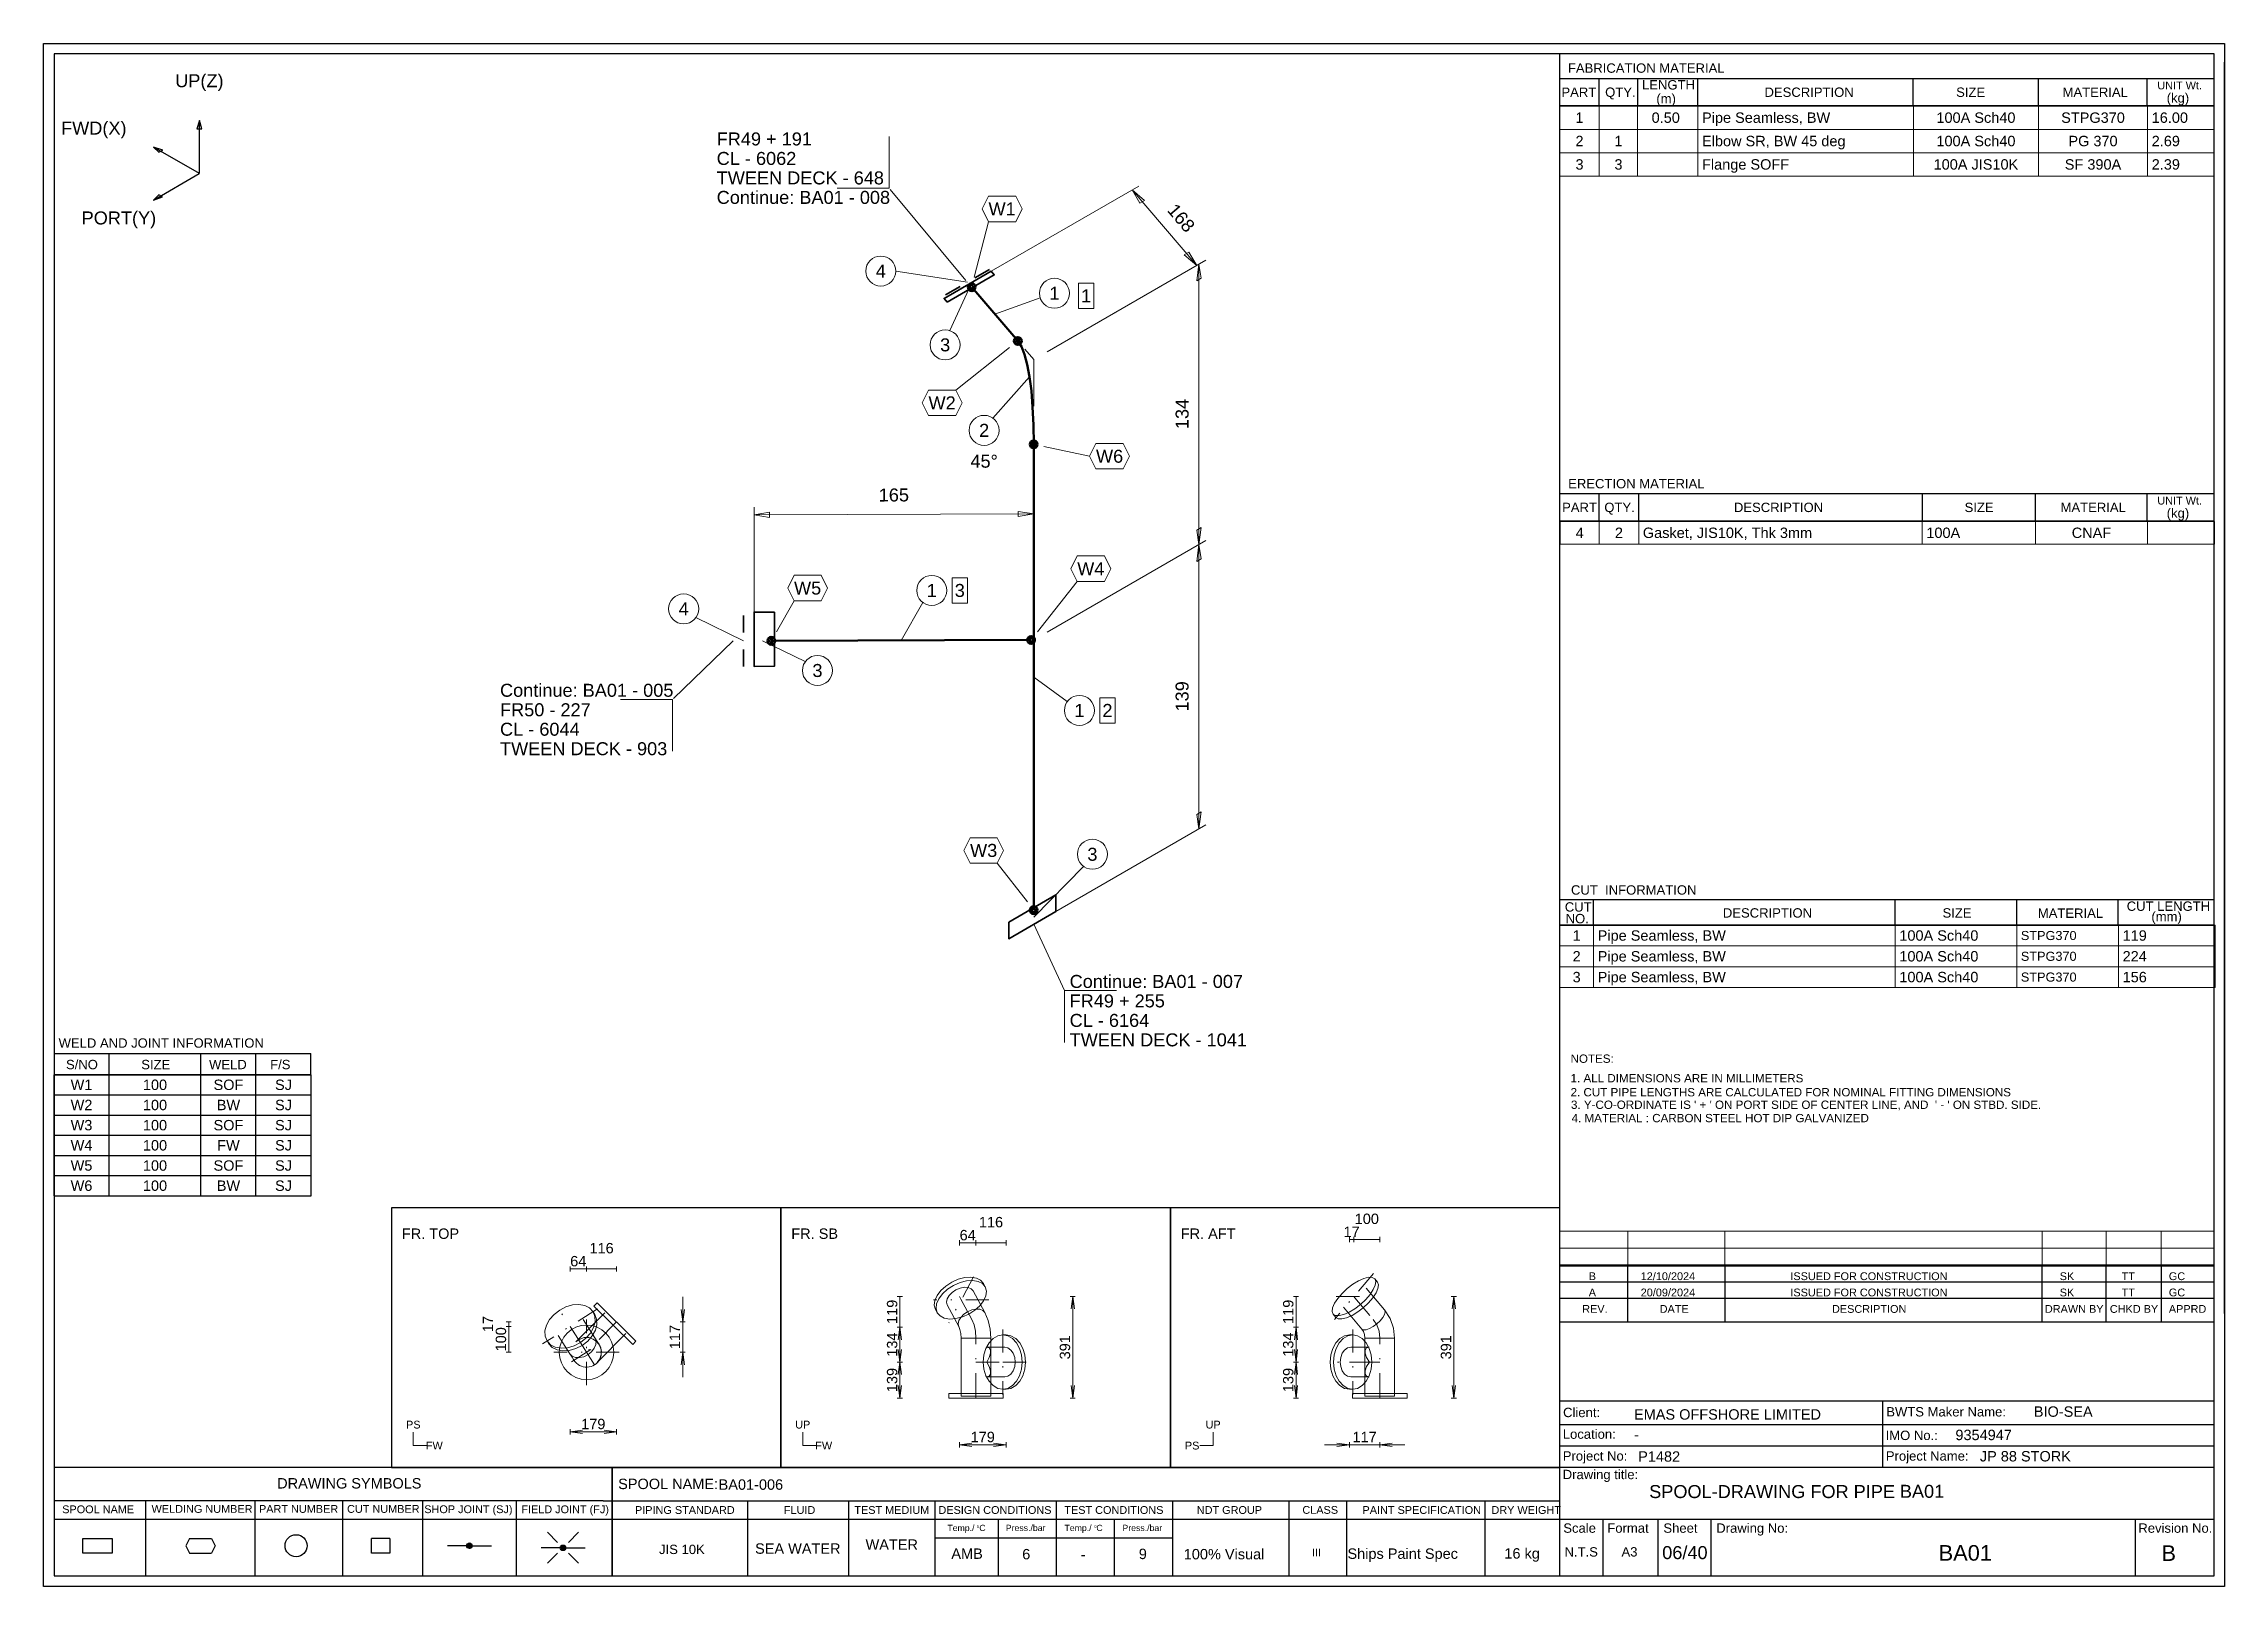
# Model space of a CAD drawing. Header units: millimetres. Extents: x 0 to 420, y 0 to 297.
import ezdxf
from ezdxf.enums import TextEntityAlignment as Align

# ---------------------------------------------------------------- set-up
doc = ezdxf.new("R2010")
doc.units = ezdxf.units.MM
doc.linetypes.add('DOTTED_DASHED5', pattern=[9.99995, 4.444422, -2.666653, 0.222221, -2.666653])
doc.linetypes.add('DOTTED_DASHED6', pattern=[10, 4.444444, -2.666667, 0.222222, -2.666667])
for name, color, linetype in [('FramesFromTables', 40, 'Continuous'), ('I_Coordinates', 11, 'Continuous'), ('I_CutNumbers', 10, 'Continuous'), ('I_Dimensions', 4, 'Continuous'), ('I_OtherComponents', 2, 'Continuous'), ('I_PartNumbers', 9, 'Continuous'), ('I_Pipes', 1, 'Continuous'), ('I_Tags', 8, 'Continuous'), ('SymbolsOnDrawingSheet', 1, 'Continuous'), ('TextFromTables', 2, 'Continuous'), ('TextFromTextBoxes', 2, 'Continuous')]:
    doc.layers.add(name, color=color, linetype=linetype)
doc.styles.add('Cadmatic Default Text', font='arial.ttf')

msp = doc.modelspace()

# ---------------------------------------------------------------- texts
at = {"layer": 'SymbolsOnDrawingSheet', "linetype": 'ByBlock', "lineweight": 25, "style": 'Cadmatic Default Text'}
for s, p in [('UP(Z)', (30, 289.86)), ('FWD(X)', (9.67, 280.74)), ('PORT(Y)', (14.5, 263.44))]:
    msp.add_text(s, height=2.5, dxfattribs=at).set_placement(p, align=Align.MIDDLE_CENTER)
at = {"layer": 'SymbolsOnDrawingSheet', "linetype": 'ByBlock', "lineweight": 13, "style": 'Cadmatic Default Text'}
for s, p in [('100', (254.84, 70.76)), ('64', (177.97, 67.62)), ('116', (182.46, 70.12)), ('17', (251.91, 68.26)), ('64', (102.97, 62.61)), ('116', (107.46, 65.11)), ('179', (105.86, 31.26)), ('179', (180.87, 28.76)), ('117', (254.41, 28.76))]:
    msp.add_text(s, height=2, dxfattribs=at).set_placement(p, align=Align.MIDDLE_CENTER)
at = {"layer": 'SymbolsOnDrawingSheet', "linetype": 'ByBlock', "lineweight": 25, "style": 'Cadmatic Default Text'}
for s, p in [('FR. TOP', (69, 68.9)), ('FR. SB', (144, 68.9)), ('FR. AFT', (219, 68.9))]:
    msp.add_text(s, height=2, dxfattribs=at).set_placement(p, align=Align.TOP_LEFT)
at = {"layer": 'SymbolsOnDrawingSheet', "linetype": 'ByBlock', "lineweight": 13, "style": 'Cadmatic Default Text'}
for s, p in [('119', (163.41, 52.85)), ('119', (239.7, 52.85)), ('17', (85.57, 50.49)), ('100', (88.07, 47.56)), ('117', (121.58, 47.99)), ('134', (163.41, 46.54)), ('391', (196.7, 46.03)), ('134', (239.7, 46.54)), ('391', (270.09, 46.03)), ('139', (163.41, 39.72)), ('139', (239.7, 39.72))]:
    msp.add_text(s, height=2, rotation=90, dxfattribs=at).set_placement(p, align=Align.MIDDLE_CENTER)
at = {"layer": 'SymbolsOnDrawingSheet', "linetype": 'ByBlock', "lineweight": 18, "style": 'Cadmatic Default Text'}
for s, p in [('PS', (71.2, 31.14)), ('UP', (146.2, 31.14)), ('UP', (225.24, 31.14)), ('FW', (75.24, 27.1)), ('FW', (150.24, 27.1)), ('PS', (221.2, 27.1))]:
    msp.add_text(s, height=1.5, dxfattribs=at).set_placement(p, align=Align.MIDDLE_CENTER)

# ---------------------------------------------------------------- blocks, each defined once
blk = doc.blocks.new('BA01728716696_BOM_4')
at = {"layer": 'FramesFromTables', "linetype": 'ByBlock', "lineweight": 18}
for p, q in [((292, 285), (418, 285)), ((292, 271.5), (292, 285)), ((292, 271.5), (292, 285)), ((299.6, 271.5), (299.6, 285)), ((299.6, 271.5), (299.6, 285)), ((307, 271.5), (307, 285)), ((307, 271.5), (307, 285)), ((318.6, 271.5), (318.6, 285)), ((318.6, 271.5), (318.6, 285)), ((360.1, 271.5), (360.1, 285)), ((360.1, 271.5), (360.1, 285)), ((384.2, 271.5), (384.2, 285)), ((384.2, 271.5), (384.2, 285)), ((405.2, 271.5), (405.2, 285)), ((405.2, 271.5), (405.2, 285)), ((418, 271.5), (418, 285)), ((292, 280.5), (418, 280.5)), ((292, 276), (418, 276)), ((292, 205), (418.1, 205)), ((292, 200.67), (292, 205)), ((292.1, 200.67), (292.1, 205)), ((299.6, 200.67), (299.6, 205)), ((299.6, 200.67), (299.6, 205)), ((307.2, 200.67), (307.2, 205)), ((307.2, 200.67), (307.2, 205)), ((361.8, 200.67), (361.8, 205)), ((361.8, 200.67), (361.8, 205)), ((383.6, 200.67), (383.6, 205)), ((383.6, 200.67), (383.6, 205)), ((405.2, 200.67), (405.2, 205)), ((405.2, 200.67), (405.2, 205)), ((418, 200.67), (418, 205)), ((292, 127.3), (418.2, 127.3)), ((292, 115.3), (292, 127.3)), ((292, 115.3), (292, 127.3)), ((298.5, 115.3), (298.5, 127.3)), ((298.5, 115.3), (298.5, 127.3)), ((356.6, 115.3), (356.6, 127.3)), ((356.6, 115.3), (356.6, 127.3)), ((380, 115.3), (380, 127.3)), ((380, 115.3), (380, 127.3)), ((399.6, 115.3), (399.6, 127.3)), ((399.6, 115.3), (399.6, 127.3)), ((418, 115.3), (418, 127.3)), ((292, 123.3), (418.2, 123.3)), ((292, 119.3), (418.2, 119.3)), ((292, 68.4), (418, 68.4)), ((292, 58.6), (292, 68.4)), ((292, 58.6), (292, 68.4)), ((305.1, 58.6), (305.1, 68.4)), ((305.1, 58.6), (305.1, 68.4)), ((323.8, 58.6), (323.8, 68.4)), ((323.8, 58.6), (323.8, 68.4)), ((384.9, 58.6), (384.9, 68.4)), ((384.9, 58.6), (384.9, 68.4)), ((397.2, 58.6), (397.2, 68.4)), ((397.2, 58.6), (397.2, 68.4)), ((407.8, 58.6), (407.8, 68.4)), ((407.8, 58.6), (407.8, 68.4)), ((418, 58.6), (418, 68.4)), ((292, 65.13), (418, 65.13)), ((292, 61.87), (418, 61.87))]:
    blk.add_line(p, q, dxfattribs=at)
at = {"layer": 'FramesFromTables', "linetype": 'ByBlock', "lineweight": -3}
for p, q in [((2, 98.5), (51.5, 98.5)), ((2, 75.19), (2, 98.5)), ((2, 75.19), (2, 98.5)), ((12.6, 75.19), (12.6, 98.5)), ((12.6, 75.19), (12.6, 98.5)), ((30.3, 75.19), (30.3, 98.5)), ((30.3, 75.19), (30.3, 98.5)), ((40.9, 75.19), (40.9, 98.5)), ((40.9, 75.19), (40.9, 98.5)), ((51.5, 75.19), (51.5, 98.5)), ((2, 94.62), (51.5, 94.62)), ((2, 90.73), (51.5, 90.73)), ((2, 86.85), (51.5, 86.85)), ((2, 82.96), (51.5, 82.96)), ((2, 79.08), (51.5, 79.08))]:
    blk.add_line(p, q, dxfattribs=at)
at = {"layer": 'FramesFromTables', "linetype": 'ByBlock', "lineweight": 18, "flags": 128}
for points in [[(292, 271.5), (418, 271.5), (418, 285)], [(292, 200.67), (418.1, 200.67), (418.1, 205)], [(292, 115.3), (418.2, 115.3), (418.2, 127.3)], [(292, 58.6), (418, 58.6), (418, 68.4)]]:
    blk.add_lwpolyline(points, dxfattribs=at)
at = {"layer": 'FramesFromTables', "linetype": 'ByBlock', "lineweight": -3, "flags": 128}
blk.add_lwpolyline([(2, 75.19), (51.5, 75.19), (51.5, 98.5)], dxfattribs=at)
at = {"layer": 'TextFromTables', "linetype": 'ByBlock', "lineweight": 13, "style": 'Cadmatic Default Text'}
for s, p in [('1', (295.8, 282.75)), ('2', (295.8, 278.25)), ('3', (295.8, 273.75))]:
    blk.add_text(s, height=2, dxfattribs=at).set_placement(p, align=Align.MIDDLE_CENTER)
at = {"layer": 'TextFromTables', "linetype": 'ByBlock', "lineweight": 25, "style": 'Cadmatic Default Text'}
for s, p in [('0.50 ', (312.8, 282.75)), ('100A Sch40', (372.15, 282.75)), ('STPG370', (394.7, 282.75)), ('1', (303.3, 278.25)), ('100A Sch40', (372.15, 278.25)), ('PG 370', (394.7, 278.25)), ('3', (303.3, 273.75)), ('100A JIS10K', (372.15, 273.75)), ('SF 390A', (394.7, 273.75)), ('4', (295.85, 202.83)), ('2', (303.4, 202.83)), ('CNAF', (394.4, 202.83)), ('1', (295.25, 125.3)), ('2', (295.25, 121.3)), ('3', (295.25, 117.3)), ('W1', (7.3, 96.56)), ('100', (21.45, 96.56)), ('SOF', (35.6, 96.56)), ('SJ', (46.2, 96.56)), ('W2', (7.3, 92.67)), ('100', (21.45, 92.67)), ('BW', (35.6, 92.67)), ('SJ', (46.2, 92.67)), ('W3', (7.3, 88.79)), ('100', (21.45, 88.79)), ('SOF', (35.6, 88.79)), ('SJ', (46.2, 88.79)), ('W4', (7.3, 84.91)), ('100', (21.45, 84.91)), ('FW', (35.6, 84.91)), ('SJ', (46.2, 84.91)), ('W5', (7.3, 81.02)), ('100', (21.45, 81.02)), ('SOF', (35.6, 81.02)), ('SJ', (46.2, 81.02)), ('W6', (7.3, 77.14)), ('100', (21.45, 77.14)), ('BW', (35.6, 77.14)), ('SJ', (46.2, 77.14))]:
    blk.add_text(s, height=2, dxfattribs=at).set_placement(p, align=Align.MIDDLE_CENTER)
for s, height, p in [('Pipe Seamless, BW ', 2, (319.4, 282.75)), ('16.00', 2, (406, 282.75)), ('Elbow SR, BW 45 deg', 2, (319.4, 278.25)), ('2.69', 2, (406, 278.25)), ('Flange SOFF ', 2, (319.4, 273.75)), ('2.39', 2, (406, 273.75)), ('Gasket, JIS10K, Thk 3mm ', 2, (308, 202.83)), ('100A', 2, (362.6, 202.83)), ('Pipe Seamless, BW', 2, (299.3, 125.3)), ('100A Sch40', 2, (357.4, 125.3)), ('STPG370', 1.75, (380.8, 125.3)), ('119', 2, (400.4, 125.3)), ('Pipe Seamless, BW', 2, (299.3, 121.3)), ('100A Sch40', 2, (357.4, 121.3)), ('STPG370', 1.75, (380.8, 121.3)), ('224', 2, (400.4, 121.3)), ('Pipe Seamless, BW', 2, (299.3, 117.3)), ('100A Sch40', 2, (357.4, 117.3)), ('STPG370', 1.75, (380.8, 117.3)), ('156', 2, (400.4, 117.3))]:
    blk.add_text(s, height=height, dxfattribs=at).set_placement(p, align=Align.MIDDLE_LEFT)
at = {"layer": 'TextFromTextBoxes', "linetype": 'ByBlock', "lineweight": -3, "style": 'Cadmatic Default Text'}
for s, p in [('EMAS OFFSHORE LIMITED', (306.3, 33.1)), ('BIO-SEA', (383.3, 33.65)), ('9354947', (368.2, 29.15)), ('-', (306.3, 29.2)), ('P1482', (307.1, 25)), ('JP 88 STORK', (372.9, 25.05)), ('BA01-006', (130, 19.6))]:
    blk.add_text(s, height=2, dxfattribs=at).set_placement(p, align=Align.MIDDLE_LEFT)
at = {"layer": 'TextFromTextBoxes', "linetype": 'ByBlock', "lineweight": 25, "style": 'Cadmatic Default Text'}
blk.add_text('BA01', height=2.5, dxfattribs=at).set_placement((357.5, 18.3), align=Align.MIDDLE_LEFT)
at = {"layer": 'TextFromTextBoxes', "linetype": 'ByBlock', "lineweight": -3, "style": 'Cadmatic Default Text'}
for s, height, p in [('WATER', 2, (163.35, 8.05)), ('SEA WATER', 2, (145.25, 7.28)), ('AMB', 2, (177.85, 6.3)), ('6', 2, (189.25, 6.2)), ('-', 2, (200.2, 6.15)), ('9', 2, (211.7, 6.25)), ('100% Visual', 2, (227.35, 6.2)), ('Ships Paint Spec', 2, (261.75, 6.3)), ('16 kg', 2, (284.75, 6.35)), ('06/40', 2.5, (316.1, 6.5))]:
    blk.add_text(s, height=height, dxfattribs=at).set_placement(p, align=Align.MIDDLE_CENTER)
at = {"layer": 'TextFromTextBoxes', "linetype": 'ByBlock', "lineweight": 25, "style": 'Cadmatic Default Text'}
blk.add_text('BA01', height=3, dxfattribs=at).set_placement((370.1, 6.45), align=Align.MIDDLE_CENTER)
blk = doc.blocks.new('SEDS_SPOOL_FORMAT_Gol_6')
at = {"layer": 'SymbolsOnDrawingSheet', "linetype": 'ByBlock', "lineweight": -3, "flags": 128}
for points in [[(0, 297), (420, 297), (420, 0), (0, 0), (0, 297)], [(418.01, 295.01), (2, 295.01)], [(2, 295.01), (2, 2)], [(292.02, 50.91), (292.02, 295.01)], [(418.01, 2), (418.01, 295.01)], [(292.02, 290.3), (418.01, 290.3)], [(299.59, 285.01), (299.59, 290.3)], [(307.02, 285.01), (307.02, 290.3)], [(318.61, 285.01), (318.61, 290.3)], [(360.08, 285.01), (360.08, 290.3)], [(384.18, 285.01), (384.18, 290.3)], [(405.15, 285.01), (405.15, 290.3)], [(405.15, 285.01), (405.15, 290.3)], [(420, 52.53), (420, 293.46)], [(420, 52.53), (420, 293.46)], [(292.02, 284.66), (292.02, 288.77)], [(292, 285), (418, 285)], [(292, 253.5), (292, 285)], [(292, 253.5), (292, 285)], [(292.02, 285.01), (418.01, 285.01)], [(418.01, 285.01), (292.02, 285.01)], [(418, 253.5), (418, 285)], [(292.02, 210.38), (418.01, 210.38)], [(299.57, 205.08), (299.57, 210.38)], [(307.21, 205.08), (307.21, 210.38)], [(361.83, 205.03), (361.83, 210.38)], [(383.61, 205.08), (383.61, 210.38)], [(405.15, 205.17), (405.15, 210.38)], [(292.02, 205.08), (292.02, 209.18)], [(292.02, 205.08), (418.01, 205.08)], [(292.02, 186.7), (292.02, 205.08)], [(292.02, 186.7), (292.02, 205.08)], [(418.01, 205.08), (292.02, 205.08)], [(418, 166), (418, 205)], [(292.02, 132.23), (418.01, 132.23)], [(292.02, 127.3), (292.02, 131.41)], [(298.48, 127.3), (298.48, 132.23)], [(356.6, 127.3), (356.6, 132.23)], [(380.01, 127.3), (380.01, 132.23)], [(399.56, 127.3), (399.56, 132.23)], [(292.02, 127.3), (418.01, 127.3)], [(418.01, 127.3), (292.02, 127.3)], [(418, 111.3), (418, 127.3)], [(2, 102.57), (51.49, 102.57)], [(12.6, 98.45), (12.6, 102.57)], [(30.28, 98.45), (30.28, 102.57)], [(40.88, 98.45), (40.88, 102.57)], [(51.49, 98.45), (51.49, 102.57)], [(2, 98.5), (51.5, 98.5)], [(2, 98.5), (51.5, 98.5)], [(51.49, 98.47), (2, 98.47)], [(2, 98.45), (51.49, 98.45)], [(418, 55.4), (418, 68.5)], [(292.02, 52.57), (292.02, 66.5)], [(292.02, 52.57), (292.02, 66.5)], [(292.02, 61.73), (418.01, 61.73)], [(305.1, 50.91), (305.1, 61.73)], [(323.84, 50.91), (323.84, 61.73)], [(384.91, 50.91), (384.91, 61.73)], [(397.21, 50.91), (397.21, 61.73)], [(407.86, 50.91), (407.86, 61.73)], [(292.02, 58.6), (418.01, 58.6)], [(292.02, 55.47), (418.01, 55.47)], [(292.02, 50.91), (418.01, 50.91)], [(292.02, 2), (292.02, 50.91)], [(292.02, 35.73), (418.01, 35.73)], [(354.24, 22.93), (354.24, 35.73)], [(292.02, 31.13), (418.01, 31.13)], [(292.02, 27.03), (418.01, 27.03)], [(2, 22.93), (107.74, 22.93)], [(107.74, 22.93), (292.02, 22.93)], [(109.52, 22.93), (109.52, 2)], [(109.52, 2), (109.52, 22.93)], [(292.02, 22.93), (418.01, 22.93)], [(107.74, 16.45), (2, 16.45)], [(2, 12.91), (292.02, 12.91)], [(19.62, 16.45), (19.62, 2)], [(40.69, 16.45), (40.69, 2)], [(57.56, 16.45), (57.56, 2)], [(72.95, 16.45), (72.95, 2)], [(91.02, 16.45), (91.02, 2)], [(107.74, 16.45), (292.02, 16.45)], [(135.58, 16.45), (135.58, 2)], [(155.03, 16.45), (155.03, 2)], [(171.67, 16.45), (171.67, 2)], [(183.82, 12.91), (183.82, 2)], [(195.02, 16.45), (195.02, 2)], [(206.21, 12.91), (206.21, 2)], [(217.4, 16.45), (217.4, 2)], [(239.85, 16.45), (239.85, 2)], [(250.91, 16.34), (250.91, 2)], [(277.59, 16.45), (277.59, 2)], [(292.02, 12.91), (418.01, 12.91)], [(300.39, 2), (300.39, 12.91)], [(310.96, 2), (310.96, 12.91)], [(321.13, 2), (321.13, 12.91)], [(402.9, 2), (402.9, 12.91)], [(13.2, 6.41), (7.55, 6.41), (7.55, 9.23), (13.2, 9.23)], [(13.2, 9.23), (13.2, 6.41)], [(28.12, 9.23), (27.42, 7.82)], [(28.12, 9.23), (32.36, 9.23)], [(32.36, 9.23), (33.07, 7.82)], [(66.68, 9.23), (66.68, 6.41), (63.15, 6.41), (63.15, 9.23)], [(66.68, 9.23), (63.15, 9.23)], [(99, 8.47), (97.06, 10.41)], [(101.09, 8.47), (103.03, 10.41)], [(171.67, 9.37), (217.4, 9.37)], [(171.67, 9.37), (217.4, 9.37)], [(27.42, 7.82), (28.12, 6.41)], [(28.12, 6.41), (32.36, 6.41)], [(33.07, 7.82), (32.36, 6.41)], [(81.48, 7.82), (77.79, 7.82)], [(81.49, 7.78), (82.04, 8.32)], [(81.51, 7.9), (81.93, 8.32)], [(81.52, 7.7), (82.14, 8.32)], [(81.55, 7.62), (82.22, 8.29)], [(81.56, 8.06), (81.76, 8.26)], [(81.57, 7.54), (82.28, 8.25)], [(81.62, 7.48), (82.34, 8.2)], [(81.68, 7.44), (82.4, 8.16)], [(81.74, 7.39), (82.45, 8.1)], [(81.8, 7.35), (82.48, 8.02)], [(81.88, 7.32), (82.5, 7.94)], [(81.98, 7.32), (82.53, 7.86)], [(82.09, 7.32), (82.52, 7.75)], [(82.24, 7.36), (82.47, 7.59)], [(82.54, 7.82), (86.24, 7.82)], [(99.51, 7.42), (95.82, 7.42)], [(99, 6.38), (97.06, 4.44)], [(99.53, 7.47), (99.99, 7.93)], [(99.53, 7.37), (100.1, 7.93)], [(99.56, 7.29), (100.2, 7.93)], [(99.58, 7.62), (99.88, 7.93)], [(99.58, 7.21), (100.27, 7.89)], [(99.61, 7.13), (100.33, 7.84)], [(99.67, 7.08), (100.39, 7.8)], [(99.73, 7.03), (100.45, 7.75)], [(99.79, 6.99), (100.49, 7.69)], [(99.85, 6.94), (100.52, 7.61)], [(99.94, 6.92), (100.54, 7.53)], [(100.04, 6.92), (100.57, 7.45)], [(100.15, 6.92), (100.54, 7.31)], [(100.38, 7.04), (100.49, 7.15)], [(100.57, 7.42), (104.27, 7.42)], [(101.09, 6.38), (103.03, 4.44)], [(2, 2), (418.01, 2)]]:
    blk.add_lwpolyline(points, dxfattribs=at)
at = {"layer": 'SymbolsOnDrawingSheet', "linetype": 'ByBlock', "lineweight": -3}
for centre, radius in [((48.63, 7.82), 2.12), ((82.01, 7.82), 0.53), ((100.04, 7.42), 0.53)]:
    blk.add_circle(centre, radius, dxfattribs=at)
at = {"layer": 'SymbolsOnDrawingSheet', "linetype": 'ByBlock', "lineweight": -3, "style": 'Cadmatic Default Text'}
for s, height, p in [('FABRICATION MATERIAL', 1.8, (293.57, 293.19)), ('LENGTH', 1.8, (307.84, 289.97)), ('PART', 1.8, (292.32, 288.55)), ('QTY.', 1.8, (300.74, 288.55)), ('DESCRIPTION', 1.8, (331.43, 288.55)), ('SIZE', 1.8, (368.34, 288.55)), ('MATERIAL', 1.8, (388.84, 288.55)), ('UNIT Wt.', 1.5, (407.08, 289.7)), (' (kg)', 1.8, (408.19, 287.46)), ('ERECTION MATERIAL', 1.8, (293.62, 213.19)), ('PART', 1.8, (292.45, 208.62)), ('QTY.', 1.8, (300.58, 208.62)), ('DESCRIPTION', 1.8, (325.54, 208.62)), ('SIZE', 1.8, (369.97, 208.62)), ('MATERIAL', 1.8, (388.45, 208.62)), ('UNIT Wt.', 1.5, (407.08, 209.77)), (' (kg)', 1.8, (408.19, 207.53)), ('CUT  INFORMATION', 1.8, (294.16, 134.97)), ('CUT ', 1.8, (292.97, 131.7)), ('DESCRIPTION', 1.8, (323.41, 130.55)), ('SIZE', 1.8, (365.72, 130.55)), ('MATERIAL', 1.8, (384.07, 130.5)), ('CUT LENGTH', 1.8, (401.19, 131.85)), ('NO.', 1.8, (293.13, 129.46)), ('(mm)', 1.8, (405.94, 129.85)), ('WELD AND JOINT INFORMATION', 1.8, (2.89, 105.5)), ('S/NO', 1.8, (4.31, 101.36)), ('SIZE', 1.8, (18.81, 101.36)), ('WELD', 1.8, (31.86, 101.36)), ('F/S', 1.8, (43.63, 101.36)), ('SPOOL-DRAWING FOR PIPE', 2.5, (309.22, 19.5))]:
    blk.add_text(s, height=height, dxfattribs=at).set_placement(p, align=Align.TOP_LEFT)
for s, height, p in [('(m)', 1.8, (310.6, 285.51)), ('Client:', 1.8, (292.64, 32.58)), ('BWTS Maker Name:', 1.8, (354.88, 32.71)), ('Location:', 1.8, (292.58, 28.41)), ('IMO No.:', 1.8, (354.76, 28.17)), ('Project No:', 1.8, (292.58, 24.2)), ('Project Name:', 1.8, (354.8, 24.2)), ('Drawing title:', 1.8, (292.57, 20.64)), ('DRAWING SYMBOLS', 2, (44.98, 18.84)), ('Temp./  C   ', 1.2, (174.06, 10.65)), ('0', 0.53, (179.71, 11.25)), ('Press./bar', 1.2, (185.31, 10.65)), ('Temp./  C   ', 1.2, (196.61, 10.65)), ('0', 0.53, (202.37, 11.25)), ('Press./bar', 1.2, (207.78, 10.65)), ('Scale', 1.8, (292.68, 10.32)), ('Format', 1.8, (301.16, 10.32)), ('Sheet', 1.8, (311.96, 10.32)), ('Drawing No:', 1.8, (322.14, 10.32)), ('Revision No.', 1.8, (403.43, 10.32)), ('N.T.S', 1.8, (292.92, 5.74)), ('A3', 1.8, (303.89, 5.74))]:
    blk.add_text(s, height=height, dxfattribs=at).set_placement(p)
for s, height, p in [('NOTES:', 1.6, (294.08, 101.59)), ('1. ALL DIMENSIONS ARE IN MILLIMETERS', 1.6, (294.08, 97.83)), ('2. CUT PIPE LENGTHS ARE CALCULATED FOR NOMINAL FITTING DIMENSIONS', 1.6, (294.08, 95.13)), ("3. Y-CO-ORDINATE IS ' + ' ON PORT SIDE OF CENTER LINE, AND  ' - ' ON STBD. SIDE.", 1.6, (294.16, 92.72)), ('4. MATERIAL : CARBON STEEL HOT DIP GALVANIZED', 1.6, (294.28, 90.15)), ('B', 1.5, (297.58, 59.71)), ('12/10/2024', 1.5, (307.59, 59.71)), ('ISSUED FOR CONSTRUCTION', 1.5, (336.41, 59.71)), ('SK', 1.5, (388.28, 59.71)), ('TT', 1.5, (400.21, 59.71)), ('GC', 1.5, (409.3, 59.71)), ('A', 1.5, (297.58, 56.58)), ('20/09/2024', 1.5, (307.59, 56.58)), ('ISSUED FOR CONSTRUCTION', 1.5, (336.41, 56.58)), ('SK', 1.5, (388.28, 56.58)), ('TT', 1.5, (400.21, 56.58)), ('GC', 1.5, (409.3, 56.58)), ('REV.', 1.5, (296.32, 53.41)), ('DATE', 1.5, (311.24, 53.41)), ('DESCRIPTION', 1.5, (344.43, 53.41)), ('DRAWN BY', 1.5, (385.43, 53.41)), ('CHKD BY', 1.5, (397.94, 53.41)), ('APPRD', 1.5, (409.3, 53.41)), ('SPOOL NAME:', 2, (110.65, 19.73)), ('SPOOL NAME', 1.5, (3.58, 14.83)), ('WELDING NUMBER', 1.5, (20.79, 14.91)), ('PART NUMBER', 1.5, (41.48, 14.91)), ('CUT NUMBER', 1.5, (58.44, 14.91)), ('SHOP JOINT (SJ)', 1.5, (73.31, 14.85)), ('FIELD JOINT (FJ)', 1.5, (92, 14.83)), ('PIPING STANDARD', 1.5, (113.89, 14.7)), ('FLUID', 1.5, (142.57, 14.7)), ('TEST MEDIUM', 1.5, (156.14, 14.7)), ('DESIGN CONDITIONS', 1.5, (172.34, 14.7)), ('TEST CONDITIONS', 1.5, (196.58, 14.7)), ('NDT GROUP', 1.5, (222.09, 14.7)), ('CLASS', 1.5, (242.43, 14.72)), ('PAINT SPECIFICATION', 1.5, (254.01, 14.7)), ('DRY WEIGHT', 1.5, (278.84, 14.7)), ('JIS 10K', 1.8, (118.53, 7.12)), ('III', 1.5, (244.26, 6.51)), ('B', 3, (407.89, 6.4))]:
    blk.add_text(s, height=height, dxfattribs=at).set_placement(p, align=Align.MIDDLE_LEFT)
blk = doc.blocks.new('BA01728716696_PRT_24_3')
at = {"layer": 'I_OtherComponents', "linetype": 'ByBlock', "lineweight": 35}
for p, q in [((124.52, 226.96), (121.69, 225.32)), ((130.18, 230.22), (127.35, 228.59))]:
    blk.add_line(p, q, dxfattribs=at)
blk = doc.blocks.new('BA01728716696_PRT_25_3')
at = {"layer": 'I_OtherComponents', "linetype": 'ByBlock', "lineweight": 35, "flags": 128}
blk.add_lwpolyline([(122.03, 223.94), (121.43, 224.64), (130.48, 229.87), (131.08, 229.17), (122.03, 223.94)], dxfattribs=at)
at = {"layer": 'I_OtherComponents', "linetype": 'ByBlock', "lineweight": 50}
for radius in [0.75, 0.375]:
    blk.add_circle((126.75, 226.82), radius, dxfattribs=at)
blk = doc.blocks.new('BA01728716696_PRT_26_3')
at = {"layer": 'I_Pipes', "linetype": 'ByBlock', "lineweight": 50}
blk.add_line((135.62, 216.46), (126.75, 226.82), dxfattribs=at)
blk = doc.blocks.new('BA01728716696_PRT_27_3')
at = {"layer": 'I_Pipes', "linetype": 'ByBlock', "lineweight": 0}
for q in [(137, 214.86), (138.68, 203.91)]:
    blk.add_line((138.68, 212.89), q, dxfattribs=at)
at = {"layer": 'I_Pipes', "linetype": 'ByBlock', "lineweight": 50, "flags": 128}
blk.add_lwpolyline([(138.68, 196.56), (138.63, 200.29), (138.48, 203.73), (138.23, 206.83), (137.89, 209.57), (137.45, 211.93), (136.92, 213.87), (136.31, 215.39), (135.62, 216.46)], dxfattribs=at)
at = {"layer": 'I_Pipes', "linetype": 'ByBlock', "lineweight": 50}
for centre, radius in [((135.62, 216.46), 0.75), ((135.62, 216.46), 0.375), ((138.68, 196.56), 0.75), ((138.68, 196.56), 0.375)]:
    blk.add_circle(centre, radius, dxfattribs=at)
blk = doc.blocks.new('BA01728716696_PRT_28_3')
at = {"layer": 'I_Pipes', "linetype": 'ByBlock', "lineweight": 50}
blk.add_line((138.68, 106.89), (138.68, 196.56), dxfattribs=at)
blk = doc.blocks.new('BA01728716696_PRT_31_3')
at = {"layer": 'I_OtherComponents', "linetype": 'ByBlock', "lineweight": 35, "flags": 128}
blk.add_lwpolyline([(133.87, 104.6), (133.87, 101.39), (142.92, 106.62), (142.92, 109.83), (133.87, 104.6)], dxfattribs=at)
at = {"layer": 'I_OtherComponents', "linetype": 'ByBlock', "lineweight": 50}
for radius in [0.75, 0.375]:
    blk.add_circle((138.68, 106.89), radius, dxfattribs=at)
blk = doc.blocks.new('BA01728716696_PRT_81_3')
at = {"layer": 'I_OtherComponents', "linetype": 'ByBlock', "lineweight": 35}
for p, q in [((82.82, 160.34), (82.82, 163.61)), ((82.82, 153.81), (82.82, 157.07))]:
    blk.add_line(p, q, dxfattribs=at)
blk = doc.blocks.new('BA01728716696_PRT_82_3')
at = {"layer": 'I_OtherComponents', "linetype": 'ByBlock', "lineweight": 35, "flags": 128}
blk.add_lwpolyline([(88.75, 164.28), (84.82, 164.27), (84.82, 153.82), (88.75, 153.83), (88.75, 164.28)], dxfattribs=at)
at = {"layer": 'I_OtherComponents', "linetype": 'ByBlock', "lineweight": 50}
for radius in [0.75, 0.375]:
    blk.add_circle((88.15, 158.73), radius, dxfattribs=at)
blk = doc.blocks.new('BA01728716696_PRT_83_3')
at = {"layer": 'I_Pipes', "linetype": 'ByBlock', "lineweight": 50}
blk.add_line((88.15, 158.73), (138.18, 158.9), dxfattribs=at)
blk = doc.blocks.new('BA01728716696_DIM_0_3')
at = {"layer": 'I_Dimensions', "linetype": 'ByBlock', "lineweight": 0}
for p, q in [((84.82, 161.71), (84.82, 184.46)), ((84.82, 182.96), (138.68, 183.15)), ((138.68, 184.65), (138.68, 161.9))]:
    blk.add_line(p, q, dxfattribs=at)
at = {"layer": 'I_Dimensions', "linetype": 'ByBlock', "lineweight": 0, "flags": 128}
for points in [[(84.82, 182.96), (87.82, 182.48), (87.82, 183.48), (84.82, 182.96)], [(138.68, 183.15), (135.68, 182.64), (135.68, 183.64), (138.68, 183.15)]]:
    blk.add_lwpolyline(points, dxfattribs=at)
at = {"layer": 'I_Dimensions', "linetype": 'ByBlock', "lineweight": 0, "style": 'Cadmatic Default Text'}
blk.add_text('165', height=2.5, rotation=0.2, dxfattribs=at).set_placement((111.75, 186.81), align=Align.MIDDLE_CENTER)
blk = doc.blocks.new('BA01728716696_DIM_1_3')
at = {"layer": 'I_Dimensions', "linetype": 'ByBlock', "lineweight": 0}
for p, q in [((171.81, 178.03), (141.28, 160.4)), ((170.51, 122.54), (170.51, 177.28)), ((141.28, 105.67), (171.81, 123.29))]:
    blk.add_line(p, q, dxfattribs=at)
at = {"layer": 'I_Dimensions', "linetype": 'ByBlock', "lineweight": 0, "flags": 128}
for points in [[(170.51, 177.28), (170.94, 174.53), (170.08, 174.03), (170.51, 177.28)], [(170.51, 122.54), (170.94, 125.79), (170.08, 125.29), (170.51, 122.54)]]:
    blk.add_lwpolyline(points, dxfattribs=at)
at = {"layer": 'I_Dimensions', "linetype": 'ByBlock', "lineweight": 0, "style": 'Cadmatic Default Text'}
blk.add_text('139', height=2.5, rotation=90, dxfattribs=at).set_placement((167.26, 148.04), align=Align.MIDDLE_CENTER)
blk = doc.blocks.new('BA01728716696_DIM_2_3')
at = {"layer": 'I_Dimensions', "linetype": 'ByBlock', "lineweight": 0}
for p, q in [((171.81, 232.02), (141.28, 214.39)), ((170.51, 177.28), (170.51, 231.27)), ((141.28, 160.4), (171.81, 178.03))]:
    blk.add_line(p, q, dxfattribs=at)
at = {"layer": 'I_Dimensions', "linetype": 'ByBlock', "lineweight": 0, "flags": 128}
for points in [[(170.51, 231.27), (170.94, 228.52), (170.08, 228.02), (170.51, 231.27)], [(170.51, 177.28), (170.94, 180.53), (170.08, 180.03), (170.51, 177.28)]]:
    blk.add_lwpolyline(points, dxfattribs=at)
at = {"layer": 'I_Dimensions', "linetype": 'ByBlock', "lineweight": 0, "style": 'Cadmatic Default Text'}
blk.add_text('134', height=2.5, rotation=90, dxfattribs=at).set_placement((167.26, 202.4), align=Align.MIDDLE_CENTER)
blk = doc.blocks.new('BA01728716696_DIM_3_3')
at = {"layer": 'I_Dimensions', "linetype": 'ByBlock', "lineweight": 0}
for p, q in [((128.84, 228.92), (158.93, 246.29)), ((157.63, 245.54), (170.08, 231.01)), ((171.37, 231.76), (141.28, 214.39))]:
    blk.add_line(p, q, dxfattribs=at)
at = {"layer": 'I_Dimensions', "linetype": 'ByBlock', "lineweight": 0, "flags": 128}
for points in [[(157.63, 245.54), (159.15, 243.01), (160.02, 243.51), (157.63, 245.54)], [(170.08, 231.01), (167.69, 233.04), (168.56, 233.54), (170.08, 231.01)]]:
    blk.add_lwpolyline(points, dxfattribs=at)
at = {"layer": 'I_Dimensions', "linetype": 'ByBlock', "lineweight": 0, "style": 'Cadmatic Default Text'}
blk.add_text('168', height=2.5, rotation=310.5769, dxfattribs=at).set_placement((167.1, 240.15), align=Align.MIDDLE_CENTER)
blk = doc.blocks.new('BA01728716696_CRD_0_3')
at = {"layer": 'I_Coordinates', "linetype": 'ByBlock', "lineweight": 0}
blk.add_line((69.29, 147.63), (80.82, 158.7), dxfattribs=at)
at = {"layer": 'I_Coordinates', "linetype": 'ByBlock', "lineweight": 0, "flags": 128}
blk.add_lwpolyline([(69.12, 137.46), (69.12, 147.46), (59.12, 147.46)], dxfattribs=at)
at = {"layer": 'I_Coordinates', "linetype": 'ByBlock', "lineweight": 0, "style": 'Cadmatic Default Text'}
for s, p in [('Continue: BA01 - 005', (35.9, 150.46)), ('CL - 6044', (35.9, 142.96)), ('FR50 - 227', (35.9, 146.71)), ('TWEEN DECK - 903', (35.9, 139.21))]:
    blk.add_text(s, height=2.5, dxfattribs=at).set_placement(p, align=Align.TOP_LEFT)
blk = doc.blocks.new('BA01728716696_CRD_1_3')
at = {"layer": 'I_Coordinates', "linetype": 'ByBlock', "lineweight": 0}
blk.add_line((144.6, 91.41), (138.68, 104.17), dxfattribs=at)
at = {"layer": 'I_Coordinates', "linetype": 'ByBlock', "lineweight": 0, "flags": 128}
blk.add_lwpolyline([(144.6, 81.41), (144.6, 91.41), (154.6, 91.41)], dxfattribs=at)
at = {"layer": 'I_Coordinates', "linetype": 'ByBlock', "lineweight": 0, "style": 'Cadmatic Default Text'}
for s, p in [('Continue: BA01 - 007', (145.6, 94.41)), ('FR49 + 255', (145.6, 90.66)), ('CL - 6164', (145.6, 86.91)), ('TWEEN DECK - 1041', (145.6, 83.16))]:
    blk.add_text(s, height=2.5, dxfattribs=at).set_placement(p, align=Align.TOP_LEFT)
blk = doc.blocks.new('BA01728716696_CRD_2_3')
at = {"layer": 'I_Coordinates', "linetype": 'ByBlock', "lineweight": 0}
blk.add_line((111.01, 245.64), (125.63, 228.13), dxfattribs=at)
at = {"layer": 'I_Coordinates', "linetype": 'ByBlock', "lineweight": 0, "flags": 128}
blk.add_lwpolyline([(110.84, 255.85), (110.84, 245.85), (100.84, 245.85)], dxfattribs=at)
at = {"layer": 'I_Coordinates', "linetype": 'ByBlock', "lineweight": 0, "style": 'Cadmatic Default Text'}
for s, p in [('FR49 + 191', (77.63, 254.1)), ('CL - 6062', (77.63, 250.35)), ('TWEEN DECK - 648', (77.63, 246.6)), ('Continue: BA01 - 008', (77.63, 242.85))]:
    blk.add_text(s, height=2.5, dxfattribs=at).set_placement(p)
blk = doc.blocks.new('BA01728716696_PTN_0_3')
at = {"layer": 'I_PartNumbers', "linetype": 'ByBlock', "lineweight": 0}
blk.add_line((112.13, 229.92), (125.94, 227.77), dxfattribs=at)
blk.add_circle((109.24, 229.92), 2.89, dxfattribs=at)
at = {"layer": 'I_PartNumbers', "linetype": 'ByBlock', "lineweight": 0, "style": 'Cadmatic Default Text'}
blk.add_text('4', height=2.5, dxfattribs=at).set_placement((109.24, 229.92), align=Align.MIDDLE_CENTER)
blk = doc.blocks.new('BA01728716696_PTN_1_3')
at = {"layer": 'I_PartNumbers', "linetype": 'ByBlock', "lineweight": 0}
blk.add_line((94.7, 154.72), (86.48, 158.72), dxfattribs=at)
blk.add_circle((97.04, 153.02), 2.89, dxfattribs=at)
at = {"layer": 'I_PartNumbers', "linetype": 'ByBlock', "lineweight": 0, "style": 'Cadmatic Default Text'}
blk.add_text('3', height=2.5, dxfattribs=at).set_placement((97.04, 153.02), align=Align.MIDDLE_CENTER)
blk = doc.blocks.new('BA01728716696_PTN_2_3')
at = {"layer": 'I_PartNumbers', "linetype": 'ByBlock', "lineweight": 0}
blk.add_line((73.61, 163.19), (82.82, 158.71), dxfattribs=at)
blk.add_circle((71.27, 164.89), 2.89, dxfattribs=at)
at = {"layer": 'I_PartNumbers', "linetype": 'ByBlock', "lineweight": 0, "style": 'Cadmatic Default Text'}
blk.add_text('4', height=2.5, dxfattribs=at).set_placement((71.27, 164.89), align=Align.MIDDLE_CENTER)
blk = doc.blocks.new('BA01728716696_PTN_3_3')
at = {"layer": 'I_PartNumbers', "linetype": 'ByBlock', "lineweight": 0}
blk.add_line((117.35, 166.09), (113.17, 158.81), dxfattribs=at)
blk.add_circle((119.05, 168.43), 2.89, dxfattribs=at)
at = {"layer": 'I_PartNumbers', "linetype": 'ByBlock', "lineweight": 0, "style": 'Cadmatic Default Text'}
blk.add_text('1', height=2.5, dxfattribs=at).set_placement((119.05, 168.43), align=Align.MIDDLE_CENTER)
blk = doc.blocks.new('BA01728716696_PTN_4_3')
at = {"layer": 'I_PartNumbers', "linetype": 'ByBlock', "lineweight": 0}
blk.add_line((148.29, 115.3), (138.68, 105.53), dxfattribs=at)
blk.add_circle((149.99, 117.64), 2.89, dxfattribs=at)
at = {"layer": 'I_PartNumbers', "linetype": 'ByBlock', "lineweight": 0, "style": 'Cadmatic Default Text'}
blk.add_text('3', height=2.5, dxfattribs=at).set_placement((149.99, 117.64), align=Align.MIDDLE_CENTER)
blk = doc.blocks.new('BA01728716696_PTN_5_3')
at = {"layer": 'I_PartNumbers', "linetype": 'ByBlock', "lineweight": 0}
blk.add_line((145.15, 147.03), (138.68, 151.72), dxfattribs=at)
blk.add_circle((147.49, 145.33), 2.89, dxfattribs=at)
at = {"layer": 'I_PartNumbers', "linetype": 'ByBlock', "lineweight": 0, "style": 'Cadmatic Default Text'}
blk.add_text('1', height=2.5, dxfattribs=at).set_placement((147.49, 145.33), align=Align.MIDDLE_CENTER)
blk = doc.blocks.new('BA01728716696_PTN_6_3')
at = {"layer": 'I_PartNumbers', "linetype": 'ByBlock', "lineweight": 0}
blk.add_line((130.84, 201.59), (137.89, 209.57), dxfattribs=at)
blk.add_circle((129.14, 199.25), 2.89, dxfattribs=at)
at = {"layer": 'I_PartNumbers', "linetype": 'ByBlock', "lineweight": 0, "style": 'Cadmatic Default Text'}
blk.add_text('2', height=2.5, dxfattribs=at).set_placement((129.14, 199.25), align=Align.MIDDLE_CENTER)
blk = doc.blocks.new('BA01728716696_PTN_7_3')
at = {"layer": 'I_PartNumbers', "linetype": 'ByBlock', "lineweight": 0}
blk.add_line((122.53, 218.46), (126.49, 227.12), dxfattribs=at)
blk.add_circle((121.63, 215.71), 2.89, dxfattribs=at)
at = {"layer": 'I_PartNumbers', "linetype": 'ByBlock', "lineweight": 0, "style": 'Cadmatic Default Text'}
blk.add_text('3', height=2.5, dxfattribs=at).set_placement((121.63, 215.71), align=Align.MIDDLE_CENTER)
blk = doc.blocks.new('BA01728716696_PTN_8_3')
at = {"layer": 'I_PartNumbers', "linetype": 'ByBlock', "lineweight": 0}
blk.add_line((139.92, 224.75), (131.18, 221.64), dxfattribs=at)
blk.add_circle((142.68, 225.64), 2.89, dxfattribs=at)
at = {"layer": 'I_PartNumbers', "linetype": 'ByBlock', "lineweight": 0, "style": 'Cadmatic Default Text'}
blk.add_text('1', height=2.5, dxfattribs=at).set_placement((142.68, 225.64), align=Align.MIDDLE_CENTER)
blk = doc.blocks.new('BA01728716696_CUT_10_3')
at = {"layer": 'I_CutNumbers', "linetype": 'ByBlock', "lineweight": 0, "flags": 128}
blk.add_lwpolyline([(125.92, 165.98), (125.92, 170.88), (122.98, 170.88), (122.98, 165.98), (125.92, 165.98)], dxfattribs=at)
at = {"layer": 'I_CutNumbers', "linetype": 'ByBlock', "lineweight": 0, "style": 'Cadmatic Default Text'}
blk.add_text('3', height=2.5, dxfattribs=at).set_placement((124.45, 168.43), align=Align.MIDDLE_CENTER)
blk = doc.blocks.new('BA01728716696_CUT_11_3')
at = {"layer": 'I_CutNumbers', "linetype": 'ByBlock', "lineweight": 0, "flags": 128}
blk.add_lwpolyline([(154.36, 142.88), (154.36, 147.78), (151.42, 147.78), (151.42, 142.88), (154.36, 142.88)], dxfattribs=at)
at = {"layer": 'I_CutNumbers', "linetype": 'ByBlock', "lineweight": 0, "style": 'Cadmatic Default Text'}
blk.add_text('2', height=2.5, dxfattribs=at).set_placement((152.89, 145.33), align=Align.MIDDLE_CENTER)
blk = doc.blocks.new('BA01728716696_CUT_12_3')
at = {"layer": 'I_CutNumbers', "linetype": 'ByBlock', "lineweight": 0, "flags": 128}
blk.add_lwpolyline([(150.24, 222.7), (150.24, 227.59), (147.3, 227.59), (147.3, 222.7), (150.24, 222.7)], dxfattribs=at)
at = {"layer": 'I_CutNumbers', "linetype": 'ByBlock', "lineweight": 0, "style": 'Cadmatic Default Text'}
blk.add_text('1', height=2.5, dxfattribs=at).set_placement((148.77, 225.14), align=Align.MIDDLE_CENTER)
blk = doc.blocks.new('BA01728716696_fii_9_3')
at = {"layer": 'I_Tags', "linetype": 'ByBlock', "lineweight": 0, "style": 'Cadmatic Default Text'}
blk.add_text('45°', height=2.5, dxfattribs=at).set_placement((129.14, 193.31), align=Align.MIDDLE_CENTER)
blk = doc.blocks.new('Pi_Weld_0')
at = {"layer": 'I_Tags', "linetype": 'ByBlock', "lineweight": 0, "flags": 128}
for points in [[(-2.62, 2.45), (-3.84, 0)], [(-3.84, 0), (-2.62, -2.45)], [(2.62, 2.45), (-2.62, 2.45)], [(3.84, 0), (2.62, 2.45)], [(2.62, -2.45), (3.84, 0)], [(-2.62, -2.45), (2.62, -2.45)], [(2.62, -2.45), (8.42, -9.91)]]:
    blk.add_lwpolyline(points, dxfattribs=at)
at = {"layer": 'I_Tags', "linetype": 'ByBlock', "lineweight": 0, "style": 'Cadmatic Default Text'}
blk.add_text('W3', height=2.5, dxfattribs=at).set_placement((0, 0), align=Align.MIDDLE_CENTER)
blk = doc.blocks.new('Pi_Weld_1')
at = {"layer": 'I_Tags', "linetype": 'ByBlock', "lineweight": 0, "flags": 128}
for points in [[(-3.84, 0), (-12.66, 1.87)], [(-2.62, 2.45), (-3.84, 0)], [(-3.84, 0), (-2.62, -2.45)], [(2.62, 2.45), (-2.62, 2.45)], [(3.84, 0), (2.62, 2.45)], [(2.62, -2.45), (3.84, 0)], [(-2.62, -2.45), (2.62, -2.45)]]:
    blk.add_lwpolyline(points, dxfattribs=at)
at = {"layer": 'I_Tags', "linetype": 'ByBlock', "lineweight": 0, "style": 'Cadmatic Default Text'}
blk.add_text('W6', height=2.5, dxfattribs=at).set_placement((0, 0), align=Align.MIDDLE_CENTER)
blk = doc.blocks.new('Pi_Weld_2')
at = {"layer": 'I_Tags', "linetype": 'ByBlock', "lineweight": 0, "flags": 128}
for points in [[(-2.62, 2.45), (-3.84, 0)], [(-3.84, 0), (-2.62, -2.45)], [(2.62, 2.45), (-2.62, 2.45)], [(3.84, 0), (2.62, 2.45)], [(2.62, -2.45), (3.84, 0)], [(-2.62, -2.45), (-5.36, -13.11)], [(-2.62, -2.45), (2.62, -2.45)]]:
    blk.add_lwpolyline(points, dxfattribs=at)
at = {"layer": 'I_Tags', "linetype": 'ByBlock', "lineweight": 0, "style": 'Cadmatic Default Text'}
blk.add_text('W1', height=2.5, dxfattribs=at).set_placement((0, 0), align=Align.MIDDLE_CENTER)
blk = doc.blocks.new('Pi_Weld_3')
at = {"layer": 'I_Tags', "linetype": 'ByBlock', "lineweight": 0, "flags": 128}
for points in [[(-2.62, 2.45), (-3.84, 0)], [(-3.84, 0), (-2.62, -2.45)], [(2.62, 2.45), (-2.62, 2.45)], [(3.84, 0), (2.62, 2.45)], [(2.62, -2.45), (3.84, 0)], [(-2.62, -2.45), (-6, -8.42)], [(-2.62, -2.45), (2.62, -2.45)]]:
    blk.add_lwpolyline(points, dxfattribs=at)
at = {"layer": 'I_Tags', "linetype": 'ByBlock', "lineweight": 0, "style": 'Cadmatic Default Text'}
blk.add_text('W5', height=2.5, dxfattribs=at).set_placement((0, 0), align=Align.MIDDLE_CENTER)
blk = doc.blocks.new('Pi_Weld_4')
at = {"layer": 'I_Tags', "linetype": 'ByBlock', "lineweight": 0, "flags": 128}
for points in [[(-2.62, 2.45), (-3.84, 0)], [(-3.84, 0), (-2.62, -2.45)], [(2.62, 2.45), (-2.62, 2.45)], [(3.84, 0), (2.62, 2.45)], [(2.62, -2.45), (3.84, 0)], [(-2.62, -2.45), (-10.26, -12.15)], [(-2.62, -2.45), (2.62, -2.45)]]:
    blk.add_lwpolyline(points, dxfattribs=at)
at = {"layer": 'I_Tags', "linetype": 'ByBlock', "lineweight": 0, "style": 'Cadmatic Default Text'}
blk.add_text('W4', height=2.5, dxfattribs=at).set_placement((0, 0), align=Align.MIDDLE_CENTER)
blk = doc.blocks.new('Pi_Weld_5')
at = {"layer": 'I_Tags', "linetype": 'ByBlock', "lineweight": 0, "flags": 128}
for points in [[(2.62, 2.45), (13.01, 10.68)], [(-2.62, 2.45), (-3.84, 0)], [(-3.84, 0), (-2.62, -2.45)], [(2.62, 2.45), (-2.62, 2.45)], [(3.84, 0), (2.62, 2.45)], [(2.62, -2.45), (3.84, 0)], [(-2.62, -2.45), (2.62, -2.45)]]:
    blk.add_lwpolyline(points, dxfattribs=at)
at = {"layer": 'I_Tags', "linetype": 'ByBlock', "lineweight": 0, "style": 'Cadmatic Default Text'}
blk.add_text('W2', height=2.5, dxfattribs=at).set_placement((0, 0), align=Align.MIDDLE_CENTER)

# ---------------------------------------------------------------- linework, layer by layer
at = {"linetype": 'DOTTED_DASHED6', "lineweight": 13, "flags": 128}
for points in [[(179.11, 59.62), (174.33, 50.72)], [(256.1, 60.26), (248.59, 51.35)], [(182.03, 55.17), (171.41, 55.17)], [(178.76, 51.37), (176.51, 55.56)], [(248.96, 55.81), (255.73, 55.81)], [(252.34, 55.81), (252.88, 55.17)], [(252.55, 55.56), (256.08, 51.37)], [(106.69, 53.44), (96.07, 46.67)], [(103.77, 46.3), (98.99, 53.81)], [(104.56, 38.76), (104.56, 51.36)], [(110.1, 50.67), (104.56, 45.06)], [(110.35, 50.92), (109.72, 50.28)], [(179.56, 47.78), (179.47, 49.1), (179.2, 50.32), (178.76, 51.37)], [(257.34, 47.78), (257.19, 49.1), (256.77, 50.32), (256.08, 51.37)], [(101.38, 50.06), (101.72, 49.52)], [(101.51, 49.85), (103.76, 46.32)], [(101.67, 43.22), (107.45, 46.9)], [(103.76, 46.31), (104.56, 45.06)], [(179.56, 36.61), (179.56, 47.78)], [(184.72, 49.48), (184.72, 36.89)], [(252.12, 49.48), (252.12, 36.89)], [(257.34, 36.61), (257.34, 47.78)], [(110.86, 45.06), (98.27, 45.06)], [(104.56, 45.06), (106.1, 42.65)], [(179.56, 43.19), (185.1, 43.19)], [(189.2, 43.19), (180.24, 43.19)], [(184.72, 43.19), (185.35, 43.19)], [(256.55, 43.19), (247.7, 43.19)], [(252.12, 43.19), (251.48, 43.19)], [(257.34, 43.19), (251.73, 43.19)], [(179.56, 36.26), (179.56, 37.16)], [(257.34, 36.26), (257.34, 37.16)]]:
    msp.add_lwpolyline(points, dxfattribs=at)
at = {"linetype": 'DOTTED_DASHED5', "lineweight": 13, "flags": 128}
msp.add_lwpolyline([(176.72, 55.17), (176.38, 55.81)], dxfattribs=at)
at = {"layer": 'I_Pipes', "linetype": 'ByBlock', "lineweight": 50}
for radius in [0.75, 0.375]:
    msp.add_circle((190.18, 182.2), radius, dxfattribs=at)
at = {"layer": 'SymbolsOnDrawingSheet', "linetype": 'ByBlock', "lineweight": 25, "flags": 128}
for points in [[(30.5, 280.57), (30, 282.21), (29.5, 280.57), (30.5, 280.57)], [(30, 272), (30, 282.21)], [(22.93, 276.49), (21.16, 277.1), (22.22, 276.08), (22.93, 276.49)], [(30, 272), (21.16, 277.1)], [(21.14, 266.89), (29.98, 271.99)], [(22.21, 267.91), (21.14, 266.89), (22.91, 267.5), (22.21, 267.91)], [(67, 22.9), (142, 22.9), (142, 72.9), (67, 72.9), (67, 22.9)], [(142, 22.9), (217, 22.9), (217, 72.9), (142, 72.9), (142, 22.9)], [(217, 22.9), (292, 22.9), (292, 72.9), (217, 72.9), (217, 22.9)]]:
    msp.add_lwpolyline(points, dxfattribs=at)
at = {"layer": 'SymbolsOnDrawingSheet', "linetype": 'ByBlock', "lineweight": 13, "flags": 128}
for points in [[(251.48, 66.26), (251.48, 67.26)], [(252.34, 66.26), (252.34, 67.26)], [(257.34, 66.26), (257.34, 67.26)], [(176.38, 65.62), (176.38, 66.62)], [(176.38, 66.12), (179.56, 66.12)], [(179.56, 65.62), (179.56, 66.62)], [(179.56, 66.12), (185.35, 66.12)], [(185.35, 65.62), (185.35, 66.62)], [(251.48, 66.76), (252.34, 66.76)], [(252.34, 66.76), (257.34, 66.76)], [(101.38, 60.61), (101.38, 61.61)], [(101.38, 61.11), (104.56, 61.11)], [(104.56, 60.61), (104.56, 61.61)], [(104.56, 61.11), (110.35, 61.11)], [(110.35, 60.61), (110.35, 61.61)], [(123.08, 50.92), (123.08, 55.72)], [(165.41, 55.81), (164.41, 55.81)], [(164.91, 49.89), (164.91, 55.81)], [(197.7, 55.81), (198.7, 55.81)], [(198.2, 55.81), (197.88, 53.41), (198.2, 55.81), (198.51, 53.41), (198.2, 55.81)], [(198.2, 36.26), (198.2, 55.81)], [(241.7, 55.81), (240.7, 55.81)], [(241.2, 49.89), (241.2, 55.81)], [(271.09, 55.81), (272.09, 55.81)], [(271.59, 55.81), (271.27, 53.41), (271.59, 55.81), (271.9, 53.41), (271.59, 55.81)], [(271.59, 36.26), (271.59, 55.81)], [(90.07, 50.92), (89.07, 50.92)], [(89.57, 50.06), (89.57, 50.92)], [(122.58, 50.92), (123.58, 50.92)], [(123.08, 50.92), (123.4, 53.32), (123.08, 50.92), (122.77, 53.32), (123.08, 50.92)], [(123.08, 45.06), (123.08, 50.92)], [(90.07, 50.06), (89.07, 50.06)], [(89.57, 45.06), (89.57, 50.06)], [(165.41, 49.89), (164.41, 49.89)], [(164.91, 49.89), (164.6, 47.49), (164.91, 49.89), (165.23, 47.49), (164.91, 49.89)], [(164.91, 43.19), (164.91, 49.89)], [(241.7, 49.89), (240.7, 49.89)], [(241.2, 49.89), (240.88, 47.49), (241.2, 49.89), (241.51, 47.49), (241.2, 49.89)], [(241.2, 43.19), (241.2, 49.89)], [(90.07, 45.06), (89.07, 45.06)], [(122.58, 45.06), (123.58, 45.06)], [(123.08, 45.06), (122.77, 42.66), (123.08, 45.06), (123.4, 42.66), (123.08, 45.06)], [(123.08, 45.06), (123.08, 40.26)], [(165.41, 43.19), (164.41, 43.19)], [(164.91, 43.19), (165.23, 45.59), (164.91, 43.19), (164.6, 45.59), (164.91, 43.19)], [(164.91, 43.19), (164.6, 40.79), (164.91, 43.19), (165.23, 40.79), (164.91, 43.19)], [(164.91, 36.26), (164.91, 43.19)], [(241.7, 43.19), (240.7, 43.19)], [(241.2, 43.19), (241.51, 45.59), (241.2, 43.19), (240.88, 45.59), (241.2, 43.19)], [(241.2, 43.19), (240.88, 40.79), (241.2, 43.19), (241.51, 40.79), (241.2, 43.19)], [(241.2, 36.26), (241.2, 43.19)], [(164.91, 36.26), (165.23, 38.66), (164.91, 36.26), (164.6, 38.66), (164.91, 36.26)], [(198.2, 36.26), (198.51, 38.66), (198.2, 36.26), (197.88, 38.66), (198.2, 36.26)], [(241.2, 36.26), (241.51, 38.66), (241.2, 36.26), (240.88, 38.66), (241.2, 36.26)], [(271.59, 36.26), (271.9, 38.66), (271.59, 36.26), (271.27, 38.66), (271.59, 36.26)], [(165.41, 36.26), (164.41, 36.26)], [(197.7, 36.26), (198.7, 36.26)], [(241.7, 36.26), (240.7, 36.26)], [(271.09, 36.26), (272.09, 36.26)], [(101.38, 30.26), (101.38, 29.26)], [(101.38, 29.76), (103.78, 29.45), (101.38, 29.76), (103.78, 30.08), (101.38, 29.76)], [(101.38, 29.76), (110.35, 29.76)], [(110.35, 29.76), (107.95, 30.08), (110.35, 29.76), (107.95, 29.45), (110.35, 29.76)], [(110.35, 30.26), (110.35, 29.26)], [(176.38, 27.76), (176.38, 26.76)], [(176.38, 27.26), (178.78, 26.94), (176.38, 27.26), (178.78, 27.58), (176.38, 27.26)], [(176.38, 27.26), (185.35, 27.26)], [(185.35, 27.26), (182.95, 27.58), (185.35, 27.26), (182.95, 26.94), (185.35, 27.26)], [(185.35, 27.76), (185.35, 26.76)], [(251.48, 27.26), (246.68, 27.26)], [(251.48, 27.26), (249.08, 27.58), (251.48, 27.26), (249.08, 26.94), (251.48, 27.26)], [(251.48, 27.76), (251.48, 26.76)], [(251.48, 27.26), (257.34, 27.26)], [(257.34, 27.76), (257.34, 26.76)], [(257.34, 27.26), (259.74, 26.94), (257.34, 27.26), (259.74, 27.58), (257.34, 27.26)], [(257.34, 27.26), (262.14, 27.26)]]:
    msp.add_lwpolyline(points, dxfattribs=at)
at = {"layer": 'SymbolsOnDrawingSheet', "linetype": 'ByBlock', "lineweight": 18, "flags": 128}
for points in [[(181, 58.29), (180.46, 58.92), (179.64, 59.33), (178.6, 59.51), (177.41, 59.43), (176.15, 59.11), (174.9, 58.56), (173.76, 57.82), (172.79, 56.95), (172.07, 56), (171.64, 55.03), (171.53, 54.12), (171.76, 53.32)], [(181.34, 57.65), (180.8, 58.28), (179.98, 58.7), (178.94, 58.88), (177.75, 58.8), (176.49, 58.48), (175.24, 57.93), (174.1, 57.19), (173.13, 56.32), (172.41, 55.36), (171.98, 54.4), (171.87, 53.49), (172.1, 52.69), (172.64, 52.06), (173.46, 51.64), (174.5, 51.47), (175.69, 51.54), (176.96, 51.87), (178.2, 52.41), (179.35, 53.15), (180.32, 54.03), (181.04, 54.98), (181.46, 55.94), (181.57, 56.86), (181.34, 57.65)], [(256.36, 59.19), (256.55, 58.68), (256.46, 57.97), (256.09, 57.12), (255.46, 56.18), (254.62, 55.21), (253.63, 54.28), (252.55, 53.46), (251.45, 52.8), (250.42, 52.34), (249.51, 52.12), (248.8, 52.15), (248.33, 52.42), (248.14, 52.93), (248.23, 53.64), (248.6, 54.49), (249.23, 55.44), (250.07, 56.4), (251.06, 57.33), (252.14, 58.15), (253.24, 58.82), (254.27, 59.28), (255.18, 59.5), (255.89, 59.47), (256.36, 59.19)], [(256.89, 58.56), (256.36, 59.19)], [(114.08, 47.23), (113.45, 46.59), (105.98, 53.97), (106.62, 54.61), (114.08, 47.23)], [(174, 54.21), (173.87, 54.74), (174, 55.35), (174.38, 55.98), (174.97, 56.57), (175.71, 57.06), (176.52, 57.4), (177.34, 57.57), (178.07, 57.54), (178.66, 57.31), (179.03, 56.91)], [(181.28, 52.72), (179.03, 56.91)], [(181, 58.29), (181.34, 57.65)], [(256.89, 58.56), (257.08, 58.05), (256.99, 57.34), (256.62, 56.49), (256, 55.55), (255.16, 54.58), (254.16, 53.65), (253.08, 52.83), (251.99, 52.16), (250.95, 51.71), (250.05, 51.48), (249.34, 51.51), (248.87, 51.79)], [(254.74, 57.4), (258.27, 53.21)], [(105.81, 52.87), (106.17, 51.97), (106.21, 50.93), (105.92, 49.84), (105.32, 48.76), (104.45, 47.76), (103.37, 46.93), (102.16, 46.3), (100.89, 45.94), (99.66, 45.85), (98.54, 46.05), (97.62, 46.52), (96.96, 47.24), (96.59, 48.14), (96.55, 49.18), (96.84, 50.27), (97.44, 51.36), (98.31, 52.35), (99.39, 53.18), (100.6, 53.81), (101.87, 54.17), (103.1, 54.26), (104.22, 54.06), (105.14, 53.59), (105.81, 52.87)], [(106.14, 52.34), (106.51, 51.44), (106.55, 50.4), (106.26, 49.3), (105.66, 48.22), (104.79, 47.23), (103.71, 46.39), (102.5, 45.77), (101.23, 45.4), (100, 45.32), (98.88, 45.52), (97.96, 45.99), (97.29, 46.7)], [(108.07, 52.67), (102.53, 47.07), (103.25, 47.6)], [(103.92, 51.38), (106.17, 47.85)], [(106.14, 52.34), (105.81, 52.87)], [(172.1, 52.69), (171.76, 53.32)], [(174, 54.21), (176.25, 50.02)], [(181.28, 52.72), (180.91, 53.12), (180.32, 53.35), (179.59, 53.38), (178.77, 53.22), (177.96, 52.87), (177.22, 52.38), (176.63, 51.79), (176.25, 51.16), (176.12, 50.55), (176.25, 50.02)], [(181.28, 52.72), (181.92, 51.17)], [(181.92, 51.17), (182.3, 49.5)], [(248.33, 52.42), (248.87, 51.79)], [(253.9, 49.53), (250.37, 53.72)], [(253.9, 49.53), (254.23, 49.36), (254.73, 49.4), (255.37, 49.62), (256.08, 50.01), (256.78, 50.54), (257.42, 51.15), (257.93, 51.78), (258.26, 52.37), (258.38, 52.87), (258.27, 53.21)], [(258.27, 53.21), (259.33, 51.57)], [(259.33, 51.57), (259.98, 49.73)], [(96.96, 47.24), (97.29, 46.7)], [(101.35, 44.78), (99.1, 48.31)], [(101.35, 44.78), (101.81, 44.33), (102.45, 44.07), (103.22, 44.04), (104.05, 44.22), (104.85, 44.61), (105.54, 45.17), (106.06, 45.84), (106.35, 46.56), (106.39, 47.25), (106.17, 47.85)], [(103.25, 47.6), (104.1, 47.88)], [(104.1, 47.88), (103.25, 47.6)], [(104.1, 47.88), (104.99, 47.88)], [(104.99, 47.88), (105.84, 47.61)], [(105.84, 47.61), (106.57, 47.09)], [(106.61, 47.17), (106.17, 47.85)], [(106.57, 47.09), (107.1, 46.37)], [(106.88, 46.74), (106.61, 47.17)], [(107.11, 43.78), (106.63, 43.09), (112.13, 48.66)], [(106.97, 46.6), (106.88, 46.74)], [(107.1, 46.37), (107.38, 45.53)], [(176.47, 49.47), (176.25, 50.02)], [(176.64, 48.69), (176.47, 49.47)], [(176.71, 47.78), (176.64, 48.69)], [(182.42, 47.78), (182.28, 47.78), (181.87, 47.78), (181.24, 47.78), (180.44, 47.78), (179.56, 47.78), (178.68, 47.78), (177.88, 47.78), (177.25, 47.78), (176.85, 47.78), (176.71, 47.78)], [(176.71, 36.61), (176.71, 47.78), (182.42, 47.78), (182.42, 36.61), (176.71, 36.61)], [(184.72, 37.94), (185.68, 38.12), (186.58, 38.64), (187.36, 39.48), (187.95, 40.56), (188.32, 41.83), (188.45, 43.19), (188.32, 44.55), (187.95, 45.81), (187.36, 46.9), (186.58, 47.73), (185.68, 48.26), (184.72, 48.43), (183.75, 48.26), (182.85, 47.73), (182.08, 46.9), (181.49, 45.81), (181.11, 44.55), (180.98, 43.19), (181.11, 41.83), (181.49, 40.56), (182.08, 39.48), (182.85, 38.64), (183.75, 38.12), (184.72, 37.94)], [(182.3, 49.5), (182.42, 47.78)], [(184.72, 48.43), (185.35, 48.43)], [(185.35, 37.94), (186.31, 38.12), (187.21, 38.64), (187.99, 39.48), (188.58, 40.56), (188.95, 41.83), (189.08, 43.19), (188.95, 44.55), (188.58, 45.81), (187.99, 46.9), (187.21, 47.73), (186.31, 48.26), (185.35, 48.43)], [(251.48, 48.43), (250.53, 48.26), (249.64, 47.73), (248.88, 46.9), (248.29, 45.81), (247.92, 44.55), (247.8, 43.19), (247.92, 41.83), (248.29, 40.56), (248.88, 39.48), (249.64, 38.64), (250.53, 38.12), (251.48, 37.94)], [(252.12, 48.43), (251.17, 48.26), (250.28, 47.73), (249.51, 46.9), (248.93, 45.81), (248.56, 44.55), (248.43, 43.19), (248.56, 41.83), (248.93, 40.56), (249.51, 39.48), (250.28, 38.64), (251.17, 38.12), (252.12, 37.94), (253.07, 38.12), (253.96, 38.64), (254.73, 39.48), (255.31, 40.56), (255.68, 41.83), (255.81, 43.19), (255.68, 44.55), (255.31, 45.81), (254.73, 46.9), (253.96, 47.73), (253.07, 48.26), (252.12, 48.43)], [(251.48, 48.43), (252.12, 48.43)], [(254.2, 49.07), (253.9, 49.53)], [(254.41, 48.47), (254.2, 49.07)], [(254.48, 47.78), (254.41, 48.47)], [(254.48, 36.61), (254.48, 47.78), (260.2, 47.78), (260.2, 36.61), (254.48, 36.61)], [(259.98, 49.73), (260.2, 47.78)], [(101.35, 44.78), (101.79, 44.1)], [(101.79, 44.1), (102.06, 43.67)], [(102.06, 43.67), (102.15, 43.53)], [(107.39, 44.63), (107.11, 43.78)], [(107.38, 45.53), (107.39, 44.63)], [(182.1, 45.9), (181.57, 46.04), (185.1, 46.04), (185.73, 45.9)], [(181.63, 43.19), (182.12, 44.07)], [(182.12, 42.31), (181.63, 43.19)], [(182.38, 45.5), (182.1, 45.9)], [(182.12, 44.07), (182.38, 44.87)], [(182.38, 41.51), (182.12, 42.31)], [(182.38, 44.87), (182.38, 45.5)], [(185.73, 45.9), (186.29, 45.5)], [(186.29, 45.5), (186.74, 44.87)], [(186.74, 44.87), (187.03, 44.07)], [(187.03, 42.31), (186.74, 41.51)], [(187.03, 44.07), (187.13, 43.19)], [(187.13, 43.19), (187.03, 42.31)], [(249.73, 43.19), (249.82, 44.07)], [(249.82, 42.31), (249.73, 43.19)], [(249.82, 44.07), (250.11, 44.87)], [(250.11, 41.51), (249.82, 42.31)], [(250.11, 44.87), (250.55, 45.5)], [(250.55, 45.5), (251.11, 45.9)], [(251.11, 45.9), (251.73, 46.04), (255.31, 46.04)], [(254.79, 45.9), (254.52, 45.5)], [(254.52, 45.5), (254.52, 44.87)], [(254.52, 44.87), (254.8, 44.07)], [(254.8, 42.31), (254.52, 41.51)], [(255.31, 46.04), (254.79, 45.9)], [(254.8, 44.07), (255.33, 43.19)], [(255.33, 43.19), (254.8, 42.31)], [(185.73, 40.47), (185.1, 40.33), (181.57, 40.33)], [(181.57, 40.33), (182.1, 40.47)], [(182.1, 40.47), (182.38, 40.88)], [(182.38, 40.88), (182.38, 41.51)], [(185.35, 37.94), (184.72, 37.94)], [(186.29, 40.88), (185.73, 40.47)], [(186.74, 41.51), (186.29, 40.88)], [(250.55, 40.88), (250.11, 41.51)], [(251.11, 40.47), (250.55, 40.88)], [(254.79, 40.47), (255.31, 40.33), (251.73, 40.33), (251.11, 40.47)], [(252.12, 37.94), (251.48, 37.94)], [(254.52, 41.51), (254.52, 40.88)], [(254.52, 40.88), (254.79, 40.47)], [(174.32, 36.26), (174.32, 37.16), (184.81, 37.16), (184.81, 36.26), (174.32, 36.26)], [(252.09, 36.26), (252.09, 37.16), (262.59, 37.16), (262.59, 36.26), (252.09, 36.26)], [(71.2, 27.1), (71.2, 29.67)], [(146.2, 27.1), (146.2, 29.67)], [(225.24, 27.1), (225.24, 29.67)], [(71.2, 27.1), (73.78, 27.1)], [(146.2, 27.1), (148.77, 27.1)], [(225.24, 27.1), (222.66, 27.1)]]:
    msp.add_lwpolyline(points, dxfattribs=at)
at = {"layer": 'SymbolsOnDrawingSheet', "linetype": 'ByBlock', "lineweight": 18}
msp.add_circle((104.56, 45.06), 5.25, dxfattribs=at)
msp.add_arc((104.56, 45.06), 2.86, 212.5006, 32.5056, dxfattribs=at)
msp.add_arc((104.56, 45.06), 2.86, 212.5006, 32.5056, dxfattribs=at)

# ---------------------------------------------------------------- block references
at = {"layer": 'I_Coordinates', "lineweight": 0}
for name in ['BA01728716696_CRD_2_3', 'BA01728716696_CRD_0_3', 'BA01728716696_CRD_1_3']:
    msp.add_blockref(name, (52, 23.3), dxfattribs=at)
at = {"layer": 'I_CutNumbers', "lineweight": 0}
for name in ['BA01728716696_CUT_12_3', 'BA01728716696_CUT_10_3', 'BA01728716696_CUT_11_3']:
    msp.add_blockref(name, (52, 23.3), dxfattribs=at)
at = {"layer": 'I_Dimensions', "lineweight": 0}
for name in ['BA01728716696_DIM_3_3', 'BA01728716696_DIM_2_3', 'BA01728716696_DIM_0_3', 'BA01728716696_DIM_1_3']:
    msp.add_blockref(name, (52, 23.3), dxfattribs=at)
at = {"layer": 'I_OtherComponents', "lineweight": 35}
for name in ['BA01728716696_PRT_25_3', 'BA01728716696_PRT_24_3', 'BA01728716696_PRT_81_3', 'BA01728716696_PRT_82_3', 'BA01728716696_PRT_31_3']:
    msp.add_blockref(name, (52, 23.3), dxfattribs=at)
at = {"layer": 'I_PartNumbers', "lineweight": 0}
for name in ['BA01728716696_PTN_0_3', 'BA01728716696_PTN_8_3', 'BA01728716696_PTN_7_3', 'BA01728716696_PTN_6_3', 'BA01728716696_PTN_3_3', 'BA01728716696_PTN_2_3', 'BA01728716696_PTN_1_3', 'BA01728716696_PTN_5_3', 'BA01728716696_PTN_4_3']:
    msp.add_blockref(name, (52, 23.3), dxfattribs=at)
at = {"layer": 'I_Pipes', "lineweight": 50}
for name in ['BA01728716696_PRT_26_3', 'BA01728716696_PRT_27_3', 'BA01728716696_PRT_28_3', 'BA01728716696_PRT_83_3']:
    msp.add_blockref(name, (52, 23.3), dxfattribs=at)
at = {"layer": 'I_Tags'}
for name, p in [('Pi_Weld_2', (184.6, 265.17)), ('Pi_Weld_5', (173.04, 227.84)), ('Pi_Weld_1', (205.3, 217.57)), ('Pi_Weld_4', (201.68, 195.92)), ('Pi_Weld_3', (147.14, 192.19)), ('Pi_Weld_0', (181.04, 141.68))]:
    msp.add_blockref(name, p, dxfattribs=at)
at = {"layer": 'I_Tags', "lineweight": 0}
msp.add_blockref('BA01728716696_fii_9_3', (52, 23.3), dxfattribs=at)
at = {"layer": 'SymbolsOnDrawingSheet'}
msp.add_blockref('SEDS_SPOOL_FORMAT_Gol_6', (0, 0), dxfattribs=at)
at = {"layer": 'TextFromTextBoxes', "lineweight": 25}
msp.add_blockref('BA01728716696_BOM_4', (0, 0), dxfattribs=at)

msp.set_redraw_order([(e.dxf.handle, doc.entitydb.next_handle()) for e in msp.query("TEXT MTEXT ATTDEF DIMENSION ARC_DIMENSION")])  # texts and dimensions are drawn at this point

doc.saveas('drawing.dxf')
